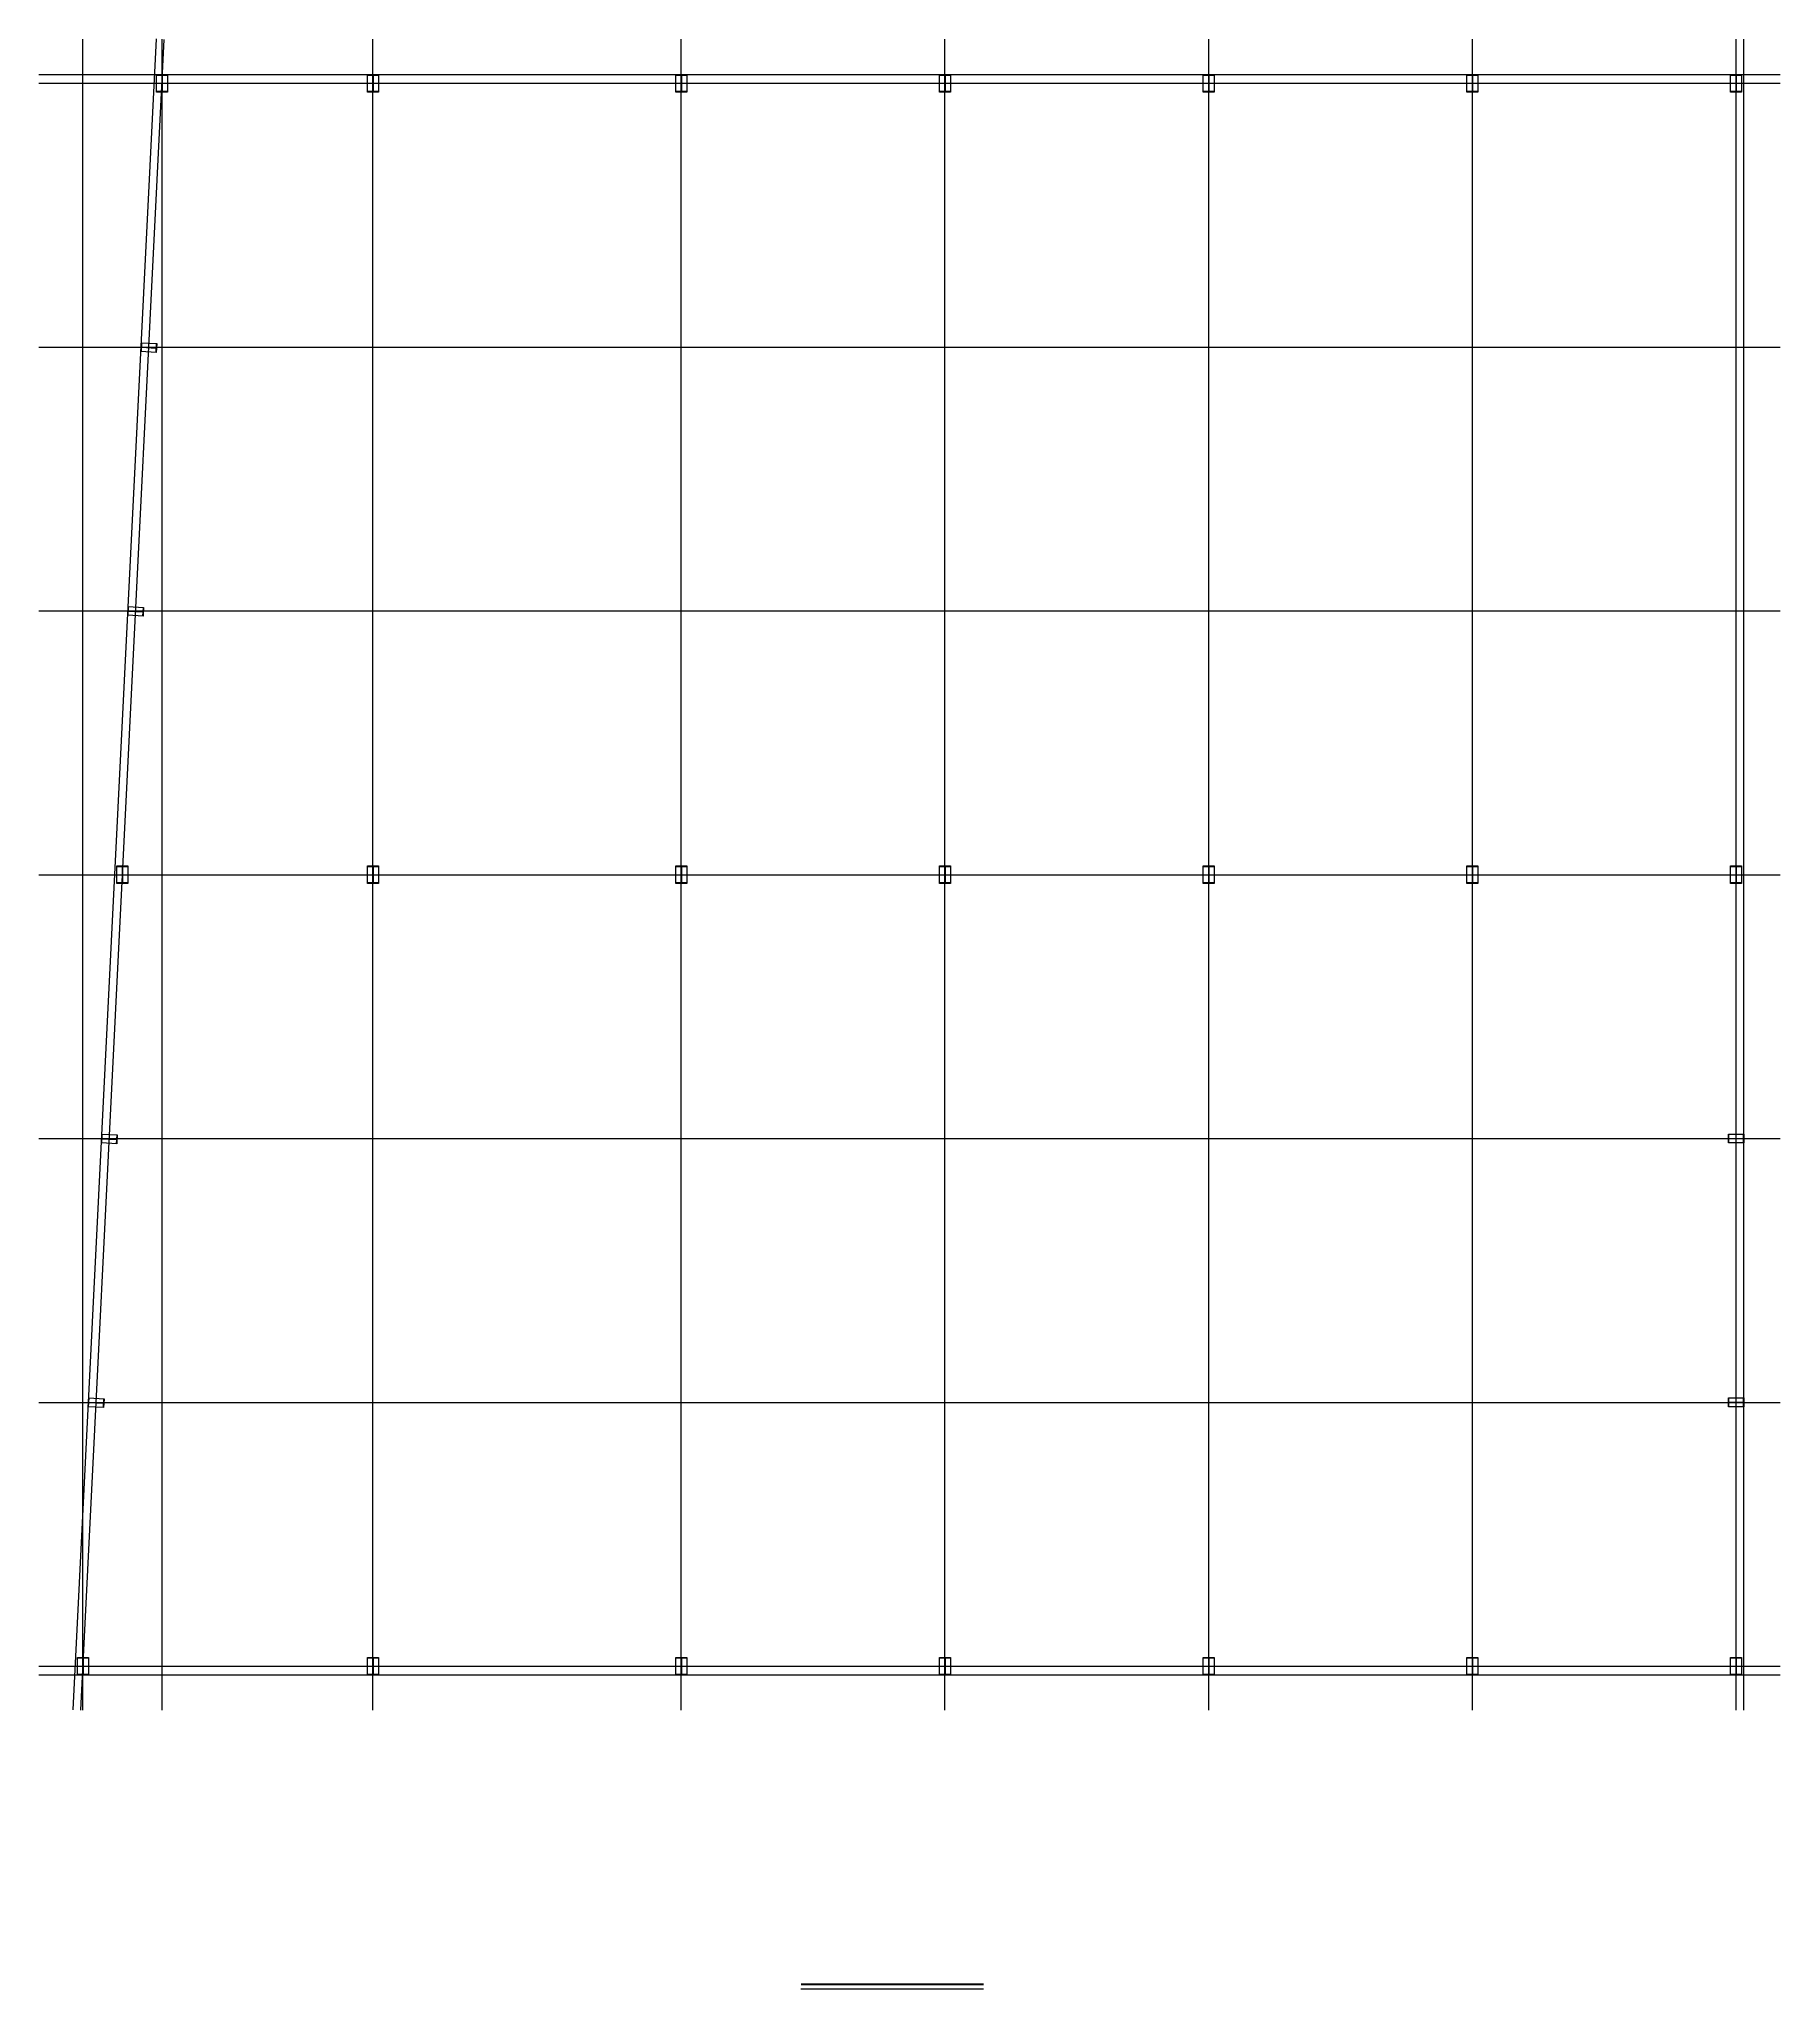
# Model space of a CAD drawing. Extents: x -125668 to 750753, y -248879 to 73241.
# Drawn here: x 92612 to 132227, y -677 to 43673 of the extents above; entities that cross this region are included whole.
import ezdxf

# ---------------------------------------------------------------- set-up
doc = ezdxf.new("R2010")
doc.units = 0
doc.header["$LTSCALE"] = 1000
doc.header["$MEASUREMENT"] = 0
for name, color, linetype in [('_TCH_MASK', 7, 'Continuous'), ('DOTE', 1, 'Continuous'), ('PUB_TITLE', 4, 'Continuous')]:
    doc.layers.add(name, color=color, linetype=linetype)
doc.styles.get("Standard").update_dxf_attribs({"font": 'gbenor.shx', "bigfont": 'gbcbig.shx'})
doc.styles.add('图框', font='')
doc.styles.get('图框').set_extended_font_data('SimSun')

# ---------------------------------------------------------------- blocks, each defined once
blk = doc.blocks.new('$titleblk$00000095')
for p, q in [((-150, 20), (-150, 0)), ((-150, 20), (0, 20)), ((-150, 15), (-75, 15)), ((-125, 20), (-125, 0)), ((-100, 20), (-100, 0)), ((-75, 20), (-75, 0)), ((-75, 20), (-75, 0)), ((-75, 15), (0, 15)), ((-50, 20), (-50, 0)), ((-25, 20), (-25, 0)), ((0, 20), (0, 0)), ((-150, 10), (-75, 10)), ((-75, 10), (0, 10)), ((-150, 5), (-75, 5)), ((-75, 5), (0, 5))]:
    blk.add_line(p, q)
at = {"width": 0.8}
for s, p in [('结   构', (-146.45, 10.91)), ('建   筑', (-146.45, 15.65)), ('给 排 水', (-71.03, 10.9)), ('暖  通', (-70.35, 15.73)), ('电   气', (-146.45, 5.65)), ('工   艺', (-70.35, 6.13)), ('通   讯', (-146.45, 0.88)), ('自   控', (-70.35, 1.24))]:
    blk.add_text(s, height=3.509, dxfattribs=at).set_placement(p)
blk = doc.blocks.new('新块')
for p, q in [((-8240, 400), (-8240, 1000)), ((-7780, 400), (-7780, 1000)), ((-6760, 400), (-6760, 1000)), ((-6300, 400), (-6300, 1000)), ((-5200, 400), (-5200, 1000)), ((-3440, 400), (-3440, 1000)), ((-1720, 400), (-1720, 1000)), ((-920, 400), (-920, 1000)), ((-400, 400), (-400, 1000)), ((-5840, 800), (-8800, 800)), ((-5840, 600), (-8800, 600)), ((-5840, 700), (-3840, 700)), ((-2160, 700), (-1280, 700)), ((-400, 800), (-1280, 800)), ((-400, 600), (-1280, 600))]:
    blk.add_line(p, q)
for points, const_width in [([(-11880, 400), (-11880, 1000), (-400, 1000)], 32), ([(-8800, 400), (-8800, 1000)], 20), ([(-7320, 400), (-7320, 1000)], 20), ([(-5840, 400), (-5840, 1000)], 20), ([(-3840, 400), (-3840, 1000)], 20), ([(-2160, 400), (-2160, 1000)], 20), ([(-1280, 400), (-1280, 1000)], 20)]:
    blk.add_lwpolyline(points, dxfattribs=dict(const_width=const_width))
at = {"layer": 'PUB_TITLE'}
blk.add_lwpolyline([(-47560, 0), (0, 0), (0, 33640), (-47560, 33640)], close=True, dxfattribs=at)
at = {"layer": 'PUB_TITLE', "const_width": 40}
blk.add_lwpolyline([(-46560, 400), (-400, 400), (-400, 33240), (-46560, 33240)], close=True, dxfattribs=at)
at = {"layer": 'PUB_TITLE', "const_width": 32}
blk.add_lwpolyline([(-400, 1000), (-46560, 1000)], dxfattribs=at)
at = {"layer": 'PUB_TITLE', "xscale": 40, "yscale": 40, "zscale": 40, "rotation": 90}
blk.add_blockref('$titleblk$00000095', (-46560, 33240), dxfattribs=at)
at = {"style": '图框', "width": 0.8}
for s, height, p in [('审    定', 80, (-8701, 854)), ('校    对', 80, (-7217, 851)), ('工程名称', 80, (-5712, 794)), ('图纸', 80, (-3732, 778)), ('工程编号', 80, (-2112, 803)), ('阶 段', 80, (-1205, 851)), ('安徽乾坤建材科技有限公司', 160, (-11315, 604)), ('审    核', 80, (-8702, 659)), ('设计负责人', 80, (-7265, 659)), ('项目名称', 80, (-5712, 494)), ('名称', 80, (-3732, 498)), ('图   号', 80, (-2098, 504)), ('日 期', 80, (-1212, 659)), ('项目负责人', 80, (-8739, 457)), ('设 计 人', 80, (-7213, 457)), ('比 例', 80, (-1211, 457))]:
    blk.add_text(s, height=height, dxfattribs=at).set_placement(p)
for tag, p in [('审定人', (-8147, 838)), ('校对', (-6621, 837)), ('工程名称', (-5026, 781)), ('阶段', (-810, 832)), ('项目负责人', (-8228, 444)), ('审核人', (-8147, 641)), ('设计负责人', (-6745, 649)), ('设计人', (-6659, 447)), ('项目名称', (-5026, 479)), ('图名', (-3347, 649)), ('图号', (-1657, 502)), ('日期', (-905, 632)), ('比例', (-810, 446))]:
    blk.add_attdef(tag, p, '', height=120)

msp = doc.modelspace()

# ---------------------------------------------------------------- linework, layer by layer
for p, q in [((95286.8, 42866), (95536.8, 42866)), ((95286.8, 42466), (95286.8, 42866)), ((95286.8, 42854), (95536.8, 42854)), ((95407.8, 42854), (95407.8, 42478)), ((95415.8, 42854), (95415.8, 42478)), ((95536.8, 42866), (95536.8, 42466)), ((100086.8, 42866), (100336.8, 42866)), ((100086.8, 42466), (100086.8, 42866)), ((100086.8, 42854), (100336.8, 42854)), ((100207.8, 42854), (100207.8, 42478)), ((100215.8, 42854), (100215.8, 42478)), ((100336.8, 42866), (100336.8, 42466)), ((107101.8, 42866), (107351.8, 42866)), ((107101.8, 42466), (107101.8, 42866)), ((107101.8, 42854), (107351.8, 42854)), ((107222.8, 42854), (107222.8, 42478)), ((107230.8, 42854), (107230.8, 42478)), ((107351.8, 42866), (107351.8, 42466)), ((113101.8, 42866), (113351.8, 42866)), ((113101.8, 42466), (113101.8, 42866)), ((113101.8, 42854), (113351.8, 42854)), ((113222.8, 42854), (113222.8, 42478)), ((113230.8, 42854), (113230.8, 42478)), ((113351.8, 42866), (113351.8, 42466)), ((119101.8, 42866), (119351.8, 42866)), ((119101.8, 42466), (119101.8, 42866)), ((119101.8, 42854), (119351.8, 42854)), ((119222.8, 42854), (119222.8, 42478)), ((119230.8, 42854), (119230.8, 42478)), ((119351.8, 42866), (119351.8, 42466)), ((125101.8, 42866), (125351.8, 42866)), ((125101.8, 42466), (125101.8, 42866)), ((125101.8, 42854), (125351.8, 42854)), ((125222.8, 42854), (125222.8, 42478)), ((125230.8, 42854), (125230.8, 42478)), ((125351.8, 42866), (125351.8, 42466)), ((131101.8, 42866), (131351.8, 42866)), ((131101.8, 42466), (131101.8, 42866)), ((131101.8, 42854), (131351.8, 42854)), ((131222.8, 42854), (131222.8, 42478)), ((131230.8, 42854), (131230.8, 42478)), ((131351.8, 42866), (131351.8, 42466)), ((95536.8, 42478), (95286.8, 42478)), ((95536.8, 42466), (95286.8, 42466)), ((100336.8, 42478), (100086.8, 42478)), ((100336.8, 42466), (100086.8, 42466)), ((107351.8, 42478), (107101.8, 42478)), ((107351.8, 42466), (107101.8, 42466)), ((113351.8, 42478), (113101.8, 42478)), ((113351.8, 42466), (113101.8, 42466)), ((119351.8, 42478), (119101.8, 42478)), ((119351.8, 42466), (119101.8, 42466)), ((125351.8, 42478), (125101.8, 42478)), ((125351.8, 42466), (125101.8, 42466)), ((131351.8, 42478), (131101.8, 42478)), ((131351.8, 42466), (131101.8, 42466)), ((94931.3, 36566.1), (94942.3, 36765.8)), ((95280.8, 36547), (94931.3, 36566.1)), ((94941.3, 36565.6), (94952.3, 36765.3)), ((94942.3, 36765.8), (95291.7, 36746.7)), ((94946.6, 36662.5), (95276.1, 36644.4)), ((94947, 36668.4), (95276.5, 36650.4)), ((95281.8, 36747.3), (95270.8, 36547.6)), ((95291.7, 36746.7), (95280.8, 36547)), ((94631.3, 30566.1), (94642.3, 30765.8)), ((94641.3, 30565.6), (94652.3, 30765.3)), ((94642.3, 30765.8), (94991.7, 30746.7)), ((94646.6, 30662.5), (94976.1, 30644.4)), ((94647, 30668.4), (94976.5, 30650.4)), ((94981.8, 30747.3), (94970.8, 30547.6)), ((94991.7, 30746.7), (94980.8, 30547)), ((94980.8, 30547), (94631.3, 30566.1)), ((94386.8, 24866), (94636.8, 24866)), ((94386.8, 24466), (94386.8, 24866)), ((94386.8, 24854), (94636.8, 24854)), ((94507.8, 24854), (94507.8, 24478)), ((94515.8, 24854), (94515.8, 24478)), ((94636.8, 24866), (94636.8, 24466)), ((100086.8, 24866), (100336.8, 24866)), ((100086.8, 24466), (100086.8, 24866)), ((100086.8, 24854), (100336.8, 24854)), ((100207.8, 24854), (100207.8, 24478)), ((100215.8, 24854), (100215.8, 24478)), ((100336.8, 24866), (100336.8, 24466)), ((107101.8, 24866), (107351.8, 24866)), ((107101.8, 24466), (107101.8, 24866)), ((107101.8, 24854), (107351.8, 24854)), ((107222.8, 24854), (107222.8, 24478)), ((107230.8, 24854), (107230.8, 24478)), ((107351.8, 24866), (107351.8, 24466)), ((113101.8, 24866), (113351.8, 24866)), ((113101.8, 24466), (113101.8, 24866)), ((113101.8, 24854), (113351.8, 24854)), ((113222.8, 24854), (113222.8, 24478)), ((113230.8, 24854), (113230.8, 24478)), ((113351.8, 24866), (113351.8, 24466)), ((119101.8, 24866), (119351.8, 24866)), ((119101.8, 24466), (119101.8, 24866)), ((119101.8, 24854), (119351.8, 24854)), ((119222.8, 24854), (119222.8, 24478)), ((119230.8, 24854), (119230.8, 24478)), ((119351.8, 24866), (119351.8, 24466)), ((125101.8, 24866), (125351.8, 24866)), ((125101.8, 24466), (125101.8, 24866)), ((125101.8, 24854), (125351.8, 24854)), ((125222.8, 24854), (125222.8, 24478)), ((125230.8, 24854), (125230.8, 24478)), ((125351.8, 24866), (125351.8, 24466)), ((131101.8, 24866), (131351.8, 24866)), ((131101.8, 24466), (131101.8, 24866)), ((131101.8, 24854), (131351.8, 24854)), ((131222.8, 24854), (131222.8, 24478)), ((131230.8, 24854), (131230.8, 24478)), ((131351.8, 24866), (131351.8, 24466)), ((94636.8, 24478), (94386.8, 24478)), ((94636.8, 24466), (94386.8, 24466)), ((100336.8, 24478), (100086.8, 24478)), ((100336.8, 24466), (100086.8, 24466)), ((107351.8, 24478), (107101.8, 24478)), ((107351.8, 24466), (107101.8, 24466)), ((113351.8, 24478), (113101.8, 24478)), ((113351.8, 24466), (113101.8, 24466)), ((119351.8, 24478), (119101.8, 24478)), ((119351.8, 24466), (119101.8, 24466)), ((125351.8, 24478), (125101.8, 24478)), ((125351.8, 24466), (125101.8, 24466)), ((131351.8, 24478), (131101.8, 24478)), ((131351.8, 24466), (131101.8, 24466)), ((94031.3, 18566.1), (94042.3, 18765.8)), ((94041.3, 18565.6), (94052.3, 18765.3)), ((94042.3, 18765.8), (94391.7, 18746.7)), ((94046.6, 18662.5), (94376.1, 18644.4)), ((94047, 18668.4), (94376.5, 18650.4)), ((94381.8, 18747.3), (94370.8, 18547.6)), ((94391.7, 18746.7), (94380.8, 18547)), ((131051.8, 18766), (131401.8, 18766)), ((131051.8, 18566), (131051.8, 18766)), ((131061.8, 18566), (131061.8, 18766)), ((131061.8, 18669), (131391.8, 18669)), ((131061.8, 18663), (131391.8, 18663)), ((131391.8, 18766), (131391.8, 18566)), ((131401.8, 18766), (131401.8, 18566)), ((94380.8, 18547), (94031.3, 18566.1)), ((131401.8, 18566), (131051.8, 18566)), ((93731.3, 12566.2), (93742.3, 12765.9)), ((94080.8, 12547), (93731.3, 12566.2)), ((93741.3, 12565.6), (93752.3, 12765.3)), ((93742.3, 12765.9), (94091.7, 12746.7)), ((93746.6, 12662.5), (94076.1, 12644.4)), ((93747, 12668.5), (94076.5, 12650.4)), ((94081.8, 12747.3), (94070.8, 12547.6)), ((94091.7, 12746.7), (94080.8, 12547)), ((131051.8, 12766), (131401.8, 12766)), ((131051.8, 12566), (131051.8, 12766)), ((131401.8, 12566), (131051.8, 12566)), ((131061.8, 12566), (131061.8, 12766)), ((131061.8, 12669), (131391.8, 12669)), ((131061.8, 12663), (131391.8, 12663)), ((131391.8, 12766), (131391.8, 12566)), ((131401.8, 12766), (131401.8, 12566)), ((93486.8, 6866), (93736.8, 6866)), ((93486.8, 6466), (93486.8, 6866)), ((93486.8, 6854), (93736.8, 6854)), ((93607.8, 6854), (93607.8, 6478)), ((93615.8, 6854), (93615.8, 6478)), ((93736.8, 6866), (93736.8, 6466)), ((100086.8, 6866), (100336.8, 6866)), ((100086.8, 6466), (100086.8, 6866)), ((100086.8, 6854), (100336.8, 6854)), ((100207.8, 6854), (100207.8, 6478)), ((100215.8, 6854), (100215.8, 6478)), ((100336.8, 6866), (100336.8, 6466)), ((107101.8, 6866), (107351.8, 6866)), ((107101.8, 6466), (107101.8, 6866)), ((107101.8, 6854), (107351.8, 6854)), ((107222.8, 6854), (107222.8, 6478)), ((107230.8, 6854), (107230.8, 6478)), ((107351.8, 6866), (107351.8, 6466)), ((113101.8, 6866), (113351.8, 6866)), ((113101.8, 6466), (113101.8, 6866)), ((113101.8, 6854), (113351.8, 6854)), ((113222.8, 6854), (113222.8, 6478)), ((113230.8, 6854), (113230.8, 6478)), ((113351.8, 6866), (113351.8, 6466)), ((119101.8, 6866), (119351.8, 6866)), ((119101.8, 6466), (119101.8, 6866)), ((119101.8, 6854), (119351.8, 6854)), ((119222.8, 6854), (119222.8, 6478)), ((119230.8, 6854), (119230.8, 6478)), ((119351.8, 6866), (119351.8, 6466)), ((125101.8, 6866), (125351.8, 6866)), ((125101.8, 6466), (125101.8, 6866)), ((125101.8, 6854), (125351.8, 6854)), ((125222.8, 6854), (125222.8, 6478)), ((125230.8, 6854), (125230.8, 6478)), ((125351.8, 6866), (125351.8, 6466)), ((131101.8, 6866), (131351.8, 6866)), ((131101.8, 6466), (131101.8, 6866)), ((131101.8, 6854), (131351.8, 6854)), ((131222.8, 6854), (131222.8, 6478)), ((131230.8, 6854), (131230.8, 6478)), ((131351.8, 6866), (131351.8, 6466)), ((93736.8, 6478), (93486.8, 6478)), ((93736.8, 6466), (93486.8, 6466)), ((100336.8, 6478), (100086.8, 6478)), ((100336.8, 6466), (100086.8, 6466)), ((107351.8, 6478), (107101.8, 6478)), ((107351.8, 6466), (107101.8, 6466)), ((113351.8, 6478), (113101.8, 6478)), ((113351.8, 6466), (113101.8, 6466)), ((119351.8, 6478), (119101.8, 6478)), ((119351.8, 6466), (119101.8, 6466)), ((125351.8, 6478), (125101.8, 6478)), ((125351.8, 6466), (125101.8, 6466)), ((131351.8, 6478), (131101.8, 6478)), ((131351.8, 6466), (131101.8, 6466)), ((114106.8, -677), (109949.2, -677))]:
    msp.add_line(p, q)
at = {"const_width": 50}
msp.add_lwpolyline([(109949.2, -569.7), (114106.8, -569.7)], dxfattribs=at)
at = {"layer": 'DOTE'}
for p, q in [((93387.1, 5676), (95287, 43673.5)), ((93561.9, 5667.3), (95461.7, 43664.8)), ((93611.8, 5666), (93611.8, 43666)), ((95411.8, 5666), (95411.8, 43666)), ((100211.8, 5666), (100211.8, 43666)), ((107226.8, 5666), (107226.8, 43666)), ((113226.8, 5666), (113226.8, 43666)), ((119226.8, 5666), (119226.8, 43666)), ((125226.8, 5666), (125226.8, 43666)), ((131226.8, 5666), (131226.8, 43666)), ((131401.8, 5666), (131401.8, 43666)), ((92611.8, 42866), (132226.8, 42866)), ((92611.8, 42666), (132226.8, 42666)), ((92611.8, 36666), (132226.8, 36666)), ((92611.8, 30666), (132226.8, 30666)), ((92611.8, 24666), (132226.8, 24666)), ((92611.8, 18666), (132226.8, 18666)), ((92611.8, 12666), (132226.8, 12666)), ((92611.8, 6666), (132226.8, 6666)), ((92611.8, 6466), (132226.8, 6466))]:
    msp.add_line(p, q, dxfattribs=at)

# ---------------------------------------------------------------- block references
at = {"layer": '_TCH_MASK', "color": 0, "lineweight": 15, "xscale": 1.587037197976315, "yscale": 1.587037197733252, "zscale": 1.587037197782295}
msp.add_blockref('新块', (150196.1, -3259.8), dxfattribs=at)

doc.saveas('drawing.dxf')
